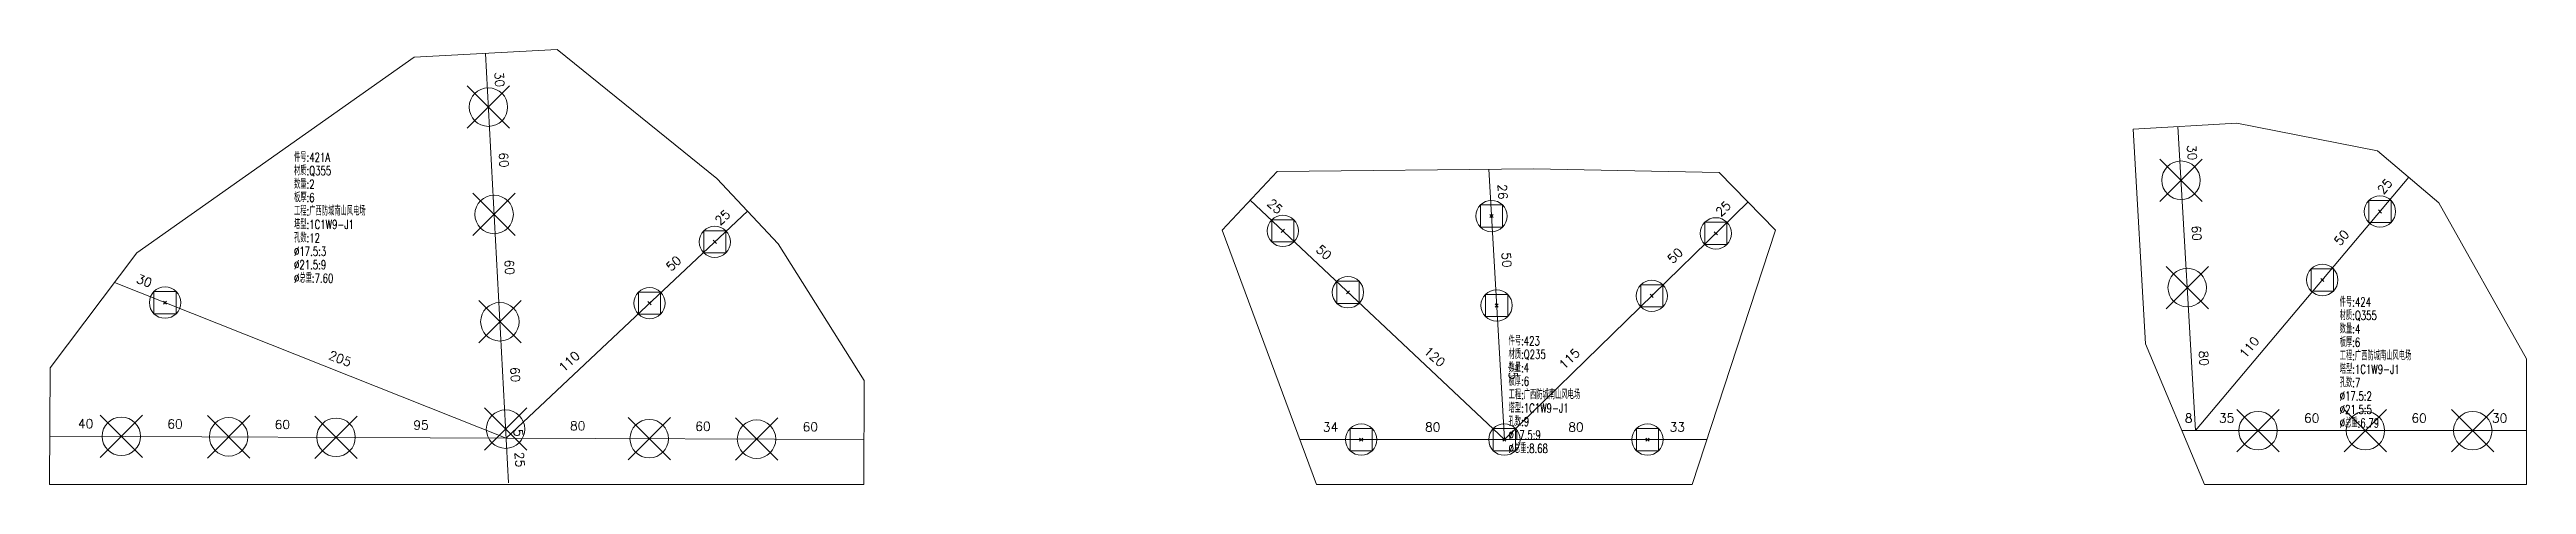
# Model space of a CAD drawing. Extents: x -105 to 10956, y -4548 to 9487.
# Drawn here: x 0 to 1384, y 3214 to 3457 of the extents above; entities that cross this region are included whole.
import ezdxf
from ezdxf.enums import TextEntityAlignment as Align

# ---------------------------------------------------------------- set-up
doc = ezdxf.new("R2010")
doc.units = 0
doc.header["$MEASUREMENT"] = 0
doc.layers.add('1', color=7, linetype='CONTINUOUS', lineweight=25)
doc.layers.add('2', color=7, linetype='CONTINUOUS', lineweight=25)
doc.styles.get("Standard").update_dxf_attribs({"font": 'simplex.shx', "width": 0.7, "height": 3, "bigfont": 'gbhzfs.shx'})

msp = doc.modelspace()

# ---------------------------------------------------------------- texts
at = {"layer": '2', "color": 7, "linetype": 'Continuous', "lineweight": 13}
for s, rotation, p in [('30', 274, (247.46459, 3440.17253)), ('60', 274, (249.86035, 3395.23635)), ('30', 274, (1193.2986, 3399.33802)), ('26', 274, (808.0733, 3377.4529)), ('25', 50, (1308.13427, 3378.23417)), ('25', 43, (378.83425, 3360.54289)), ('25', 318, (682.17996, 3366.67382)), ('25', 44, (938.08244, 3365.429)), ('60', 274, (1195.8907, 3354.41274)), ('50', 50, (1283.96126, 3349.56509)), ('60', 274, (253.05469, 3335.32144)), ('50', 43, (351.49276, 3334.87787)), ('50', 318, (709.4899, 3340.97524)), ('50', 274, (810.26718, 3339.42934)), ('50', 44, (911.22133, 3339.26213)), ('30', 339, (51.50034, 3324.29907)), ('110', 50, (1232.3922, 3288.4044)), ('205', 339, (160.94667, 3280.88111)), ('110', 43, (293.16426, 3280.12576)), ('120', 318, (771.39243, 3282.72511)), ('75', 274, (813.86738, 3277.03312)), ('115', 44, (852.12633, 3281.69452)), ('80', 274, (1199.92292, 3284.52897)), ('60', 274, (256.24903, 3275.40653)), ('5', 274, (257.9793, 3242.95237)), ('25', 274, (258.77787, 3227.97363))]:
    msp.add_text(s, height=5, rotation=rotation, dxfattribs=at).set_placement(p, align=Align.BOTTOM_CENTER)
for s, p in [('8', (1195.45525, 3247.42257)), ('35', (1216.73199, 3247.42257)), ('60', (1264.23199, 3247.42257)), ('60', (1324.23199, 3247.42257)), ('30', (1369.23199, 3247.42257)), ('40', (20.13225, 3244.33398)), ('60', (70.13175, 3244.11322)), ('60', (130.13115, 3243.84831)), ('95', (207.63036, 3243.50614)), ('80', (295.12936, 3243.12157)), ('60', (365.1287, 3242.81566)), ('60', (425.12813, 3242.5534)), ('34', (715.88304, 3242.42257)), ('80', (773.03244, 3242.42257)), ('80', (853.03244, 3242.42257)), ('33', (909.62637, 3242.42257))]:
    msp.add_text(s, height=5, dxfattribs=at).set_placement(p, align=Align.BOTTOM_CENTER)
at = {"layer": '2', "color": 7, "linetype": 'Continuous', "lineweight": 13, "char_height": 5, "width": 500, "attachment_point": 1, "line_spacing_factor": 0.9}
for s, insert in [('件号:421A\\P材质:Q355\\P数量:2\\P板厚:6\\P工程:广西防城南山风电场\\P塔型:1C1W9-J1\\P孔数:12\\P%%c17.5:3\\P%%c21.5:9\\P%%c总重:7.60', (136.62948, 3399.52183)), ('件号:424\\P材质:Q355\\P数量:4\\P板厚:6\\P工程:广西防城南山风电场\\P塔型:1C1W9-J1\\P孔数:7\\P%%c17.5:2\\P%%c21.5:5\\P%%c总重:6.79', (1279.85651, 3318.73188)), ('件号:423\\P材质:Q235\\P数量:4\\P板厚:6\\P工程:广西防城南山风电场\\P塔型:1C1W9-J1\\P孔数:9\\P%%c17.5:9\\P%%c总重:8.68', (815.37, 3297.01808))]:
    msp.add_mtext(s, dxfattribs=dict(at, insert=insert))

# ---------------------------------------------------------------- linework, layer by layer
at = {"layer": '1', "color": 7, "linetype": 'Continuous', "lineweight": 18}
for p, q in [((203.727, 3452.86198), (48.70189, 3343.69751)), ((283.61355, 3457.1211), (203.727, 3452.86198)), ((372.89124, 3385.13824), (283.61355, 3457.1211)), ((1222.38472, 3416.0412), (1164.48103, 3412.70023)), ((1164.48103, 3412.70023), (1171.39336, 3292.89948)), ((1300.90176, 3400.6828), (1222.38472, 3416.0412)), ((1335.30465, 3371.6752), (1300.90176, 3400.6828)), ((407.11128, 3348.68294), (372.89124, 3385.13824)), ((686.09727, 3389.07705), (655.25896, 3356.30512)), ((829.35051, 3390.61358), (686.09727, 3389.07705)), ((933.0802, 3388.47687), (829.35051, 3390.61358)), ((964.48103, 3356.24415), (933.0802, 3388.47687)), ((1384.23199, 3284.42257), (1335.30465, 3371.6752)), ((655.25896, 3356.30512), (708.03244, 3214.42257)), ((918.03244, 3214.42257), (964.48103, 3356.24415)), ((48.70189, 3343.69751), (0.28698, 3279.42194)), ((455.25896, 3272.42202), (407.11128, 3348.68294)), ((1171.39336, 3292.89948), (1204.23199, 3214.42257)), ((1384.23199, 3214.42257), (1384.23199, 3284.42257)), ((0.28698, 3279.42194), (0, 3214.42257)), ((455.00547, 3214.42257), (455.25896, 3272.42202)), ((0, 3214.42257), (455.00547, 3214.42257)), ((708.03244, 3214.42257), (918.03244, 3214.42257)), ((1204.23199, 3214.42257), (1384.23199, 3214.42257))]:
    msp.add_line(p, q, dxfattribs=at)
at = {"layer": '1', "color": 7, "linetype": 'Continuous', "lineweight": 13}
for p, q in [((233.44244, 3413.20909), (257.09244, 3436.85909)), ((257.09244, 3413.20909), (233.44244, 3436.85909)), ((1179.3426, 3372.36512), (1202.9926, 3396.01512)), ((1202.9926, 3372.36512), (1179.3426, 3396.01512)), ((236.63678, 3353.29418), (260.28678, 3376.94418)), ((260.28678, 3353.29418), (236.63678, 3376.94418)), ((799.64585, 3358.02877), (799.64585, 3370.40127)), ((799.64585, 3370.40127), (812.01835, 3370.40127)), ((804.9571, 3363.34002), (806.7071, 3365.09002)), ((806.7071, 3363.34002), (804.9571, 3365.09002)), ((812.01835, 3370.40127), (812.01835, 3358.02877)), ((1296.18387, 3360.55772), (1296.18387, 3372.93022)), ((1296.18387, 3372.93022), (1308.55637, 3372.93022)), ((1301.49512, 3365.86897), (1303.24512, 3367.61897)), ((1303.24512, 3365.86897), (1301.49512, 3367.61897)), ((1308.55637, 3372.93022), (1308.55637, 3360.55772)), ((365.58737, 3343.61433), (365.58737, 3355.98683)), ((365.58737, 3355.98683), (377.95987, 3355.98683)), ((370.89862, 3348.92558), (372.64862, 3350.67558)), ((372.64862, 3348.92558), (370.89862, 3350.67558)), ((377.95987, 3355.98683), (377.95987, 3343.61433)), ((683.04114, 3349.73658), (683.04114, 3362.10908)), ((683.04114, 3362.10908), (695.41364, 3362.10908)), ((688.35239, 3355.04783), (690.10239, 3356.79783)), ((690.10239, 3355.04783), (688.35239, 3356.79783)), ((695.41364, 3362.10908), (695.41364, 3349.73658)), ((812.01835, 3358.02877), (799.64585, 3358.02877)), ((925.03586, 3348.37155), (925.03586, 3360.74405)), ((925.03586, 3360.74405), (937.40836, 3360.74405)), ((930.34711, 3353.6828), (932.09711, 3355.4328)), ((932.09711, 3353.6828), (930.34711, 3355.4328)), ((937.40836, 3360.74405), (937.40836, 3348.37155)), ((1308.55637, 3360.55772), (1296.18387, 3360.55772)), ((377.95987, 3343.61433), (365.58737, 3343.61433)), ((695.41364, 3349.73658), (683.04114, 3349.73658)), ((937.40836, 3348.37155), (925.03586, 3348.37155)), ((1182.79877, 3312.46474), (1206.44877, 3336.11474)), ((1206.44877, 3312.46474), (1182.79877, 3336.11474)), ((719.45439, 3315.4718), (719.45439, 3327.8443)), ((719.45439, 3327.8443), (731.82689, 3327.8443)), ((724.76564, 3320.78305), (726.51564, 3322.53305)), ((726.51564, 3320.78305), (724.76564, 3322.53305)), ((731.82689, 3327.8443), (731.82689, 3315.4718)), ((889.22104, 3313.4824), (889.22104, 3325.8549)), ((889.22104, 3325.8549), (901.59354, 3325.8549)), ((901.59354, 3325.8549), (901.59354, 3313.4824)), ((1263.95321, 3322.33229), (1263.95321, 3334.70479)), ((1263.95321, 3334.70479), (1276.32571, 3334.70479)), ((1276.32571, 3322.33229), (1263.95321, 3322.33229)), ((1269.26446, 3327.64354), (1271.01446, 3329.39354)), ((1271.01446, 3327.64354), (1269.26446, 3329.39354)), ((1276.32571, 3334.70479), (1276.32571, 3322.33229)), ((58.37794, 3309.70285), (58.37794, 3322.07535)), ((58.37794, 3322.07535), (70.75044, 3322.07535)), ((70.75044, 3309.70285), (58.37794, 3309.70285)), ((63.68919, 3315.0141), (65.43919, 3316.7641)), ((65.43919, 3315.0141), (63.68919, 3316.7641)), ((70.75044, 3322.07535), (70.75044, 3309.70285)), ((239.83111, 3293.37927), (263.48111, 3317.02927)), ((263.48111, 3293.37927), (239.83111, 3317.02927)), ((329.13205, 3309.39428), (329.13205, 3321.76678)), ((329.13205, 3321.76678), (341.50455, 3321.76678)), ((341.50455, 3309.39428), (329.13205, 3309.39428)), ((334.4433, 3314.70553), (336.1933, 3316.45553)), ((336.1933, 3314.70553), (334.4433, 3316.45553)), ((341.50455, 3321.76678), (341.50455, 3309.39428)), ((731.82689, 3315.4718), (719.45439, 3315.4718)), ((802.52598, 3308.11179), (802.52598, 3320.48429)), ((802.52598, 3320.48429), (814.89848, 3320.48429)), ((807.83723, 3313.42304), (809.58723, 3315.17304)), ((809.58723, 3313.42304), (807.83723, 3315.17304)), ((814.89848, 3320.48429), (814.89848, 3308.11179)), ((901.59354, 3313.4824), (889.22104, 3313.4824)), ((894.53229, 3318.79365), (896.28229, 3320.54365)), ((896.28229, 3318.79365), (894.53229, 3320.54365)), ((814.89848, 3308.11179), (802.52598, 3308.11179)), ((28.2938, 3229.42071), (51.9438, 3253.07071)), ((51.9438, 3229.42071), (28.2938, 3253.07071)), ((243.02545, 3233.46436), (266.67545, 3257.11436)), ((266.67545, 3233.46436), (243.02545, 3257.11436)), ((1222.40699, 3232.59757), (1246.05699, 3256.24757)), ((1246.05699, 3232.59757), (1222.40699, 3256.24757)), ((1282.40699, 3232.59757), (1306.05699, 3256.24757)), ((1306.05699, 3232.59757), (1282.40699, 3256.24757)), ((1342.40699, 3232.59757), (1366.05699, 3256.24757)), ((1366.05699, 3232.59757), (1342.40699, 3256.24757)), ((88.2932, 3229.1558), (111.9432, 3252.8058)), ((111.9432, 3229.1558), (88.2932, 3252.8058)), ((148.2926, 3228.89089), (171.9426, 3252.54089)), ((171.9426, 3228.89089), (148.2926, 3252.54089)), ((323.29088, 3228.1218), (346.94088, 3251.7718)), ((346.94088, 3228.1218), (323.29088, 3251.7718)), ((383.2903, 3227.85957), (406.9403, 3251.50957)), ((406.9403, 3227.85957), (383.2903, 3251.50957)), ((726.84619, 3233.23632), (726.84619, 3245.60882)), ((726.84619, 3245.60882), (739.21869, 3245.60882)), ((732.15744, 3238.54757), (733.90744, 3240.29757)), ((733.90744, 3238.54757), (732.15744, 3240.29757)), ((739.21869, 3245.60882), (739.21869, 3233.23632)), ((806.84619, 3233.23632), (806.84619, 3245.60882)), ((806.84619, 3245.60882), (819.21869, 3245.60882)), ((812.15744, 3238.54757), (813.90744, 3240.29757)), ((813.90744, 3238.54757), (812.15744, 3240.29757)), ((819.21869, 3245.60882), (819.21869, 3233.23632)), ((886.84619, 3233.23632), (886.84619, 3245.60882)), ((886.84619, 3245.60882), (899.21869, 3245.60882)), ((892.15744, 3238.54757), (893.90744, 3240.29757)), ((893.90744, 3238.54757), (892.15744, 3240.29757)), ((899.21869, 3245.60882), (899.21869, 3233.23632)), ((739.21869, 3233.23632), (726.84619, 3233.23632)), ((819.21869, 3233.23632), (806.84619, 3233.23632)), ((899.21869, 3233.23632), (886.84619, 3233.23632))]:
    msp.add_line(p, q, dxfattribs=at)
for centre, radius in [((245.26744, 3425.03409), 10.75), ((1191.1676, 3384.19012), 10.75), ((248.46178, 3365.11918), 10.75), ((689.22739, 3355.92283), 8.75), ((805.8321, 3364.21502), 8.75), ((1302.37012, 3366.74397), 8.75), ((371.77362, 3349.80058), 8.75), ((931.22211, 3354.5578), 8.75), ((1270.13946, 3328.51854), 8.75), ((64.56419, 3315.8891), 8.75), ((335.3183, 3315.58053), 8.75), ((725.64064, 3321.65805), 8.75), ((808.71223, 3314.29804), 8.75), ((895.40729, 3319.66865), 8.75), ((1194.62377, 3324.28974), 10.75), ((251.65611, 3305.20427), 10.75), ((254.85045, 3245.28936), 10.75), ((1234.23199, 3244.42257), 10.75), ((1294.23199, 3244.42257), 10.75), ((1354.23199, 3244.42257), 10.75), ((40.1188, 3241.24571), 10.75), ((100.1182, 3240.9808), 10.75), ((160.1176, 3240.71589), 10.75), ((335.11588, 3239.9468), 10.75), ((395.1153, 3239.68457), 10.75), ((733.03244, 3239.42257), 8.75), ((813.03244, 3239.42257), 8.75), ((893.03244, 3239.42257), 8.75)]:
    msp.add_circle(centre, radius, dxfattribs=at)
at = {"layer": '2', "color": 9, "linetype": 'Continuous', "lineweight": 13}
for p, q in [((256.4476, 3215.33187), (243.67026, 3454.99154)), ((1199.23204, 3244.42257), (1189.43955, 3414.14031)), ((813.03249, 3239.42257), (804.32446, 3390.34515)), ((1199.23199, 3244.42257), (1318.48547, 3385.85669)), ((255.11663, 3240.29634), (390.00129, 3366.91056)), ((813.03245, 3239.42257), (671.02076, 3373.05521)), ((813.03211, 3239.42257), (949.12951, 3372.00238)), ((255.11665, 3240.29595), (36.22398, 3327.13186)), ((255.11663, 3240.29644), (0.11921, 3241.4223)), ((255.11663, 3240.2964), (455.11474, 3239.42229)), ((698.73365, 3239.42257), (926.2203, 3239.42257)), ((1191.67851, 3244.42257), (1384.23199, 3244.42257))]:
    msp.add_line(p, q, dxfattribs=at)

msp.set_redraw_order([(e.dxf.handle, doc.entitydb.next_handle()) for e in msp.query("TEXT MTEXT ATTDEF DIMENSION ARC_DIMENSION")])  # texts and dimensions are drawn at this point

doc.saveas('drawing.dxf')
